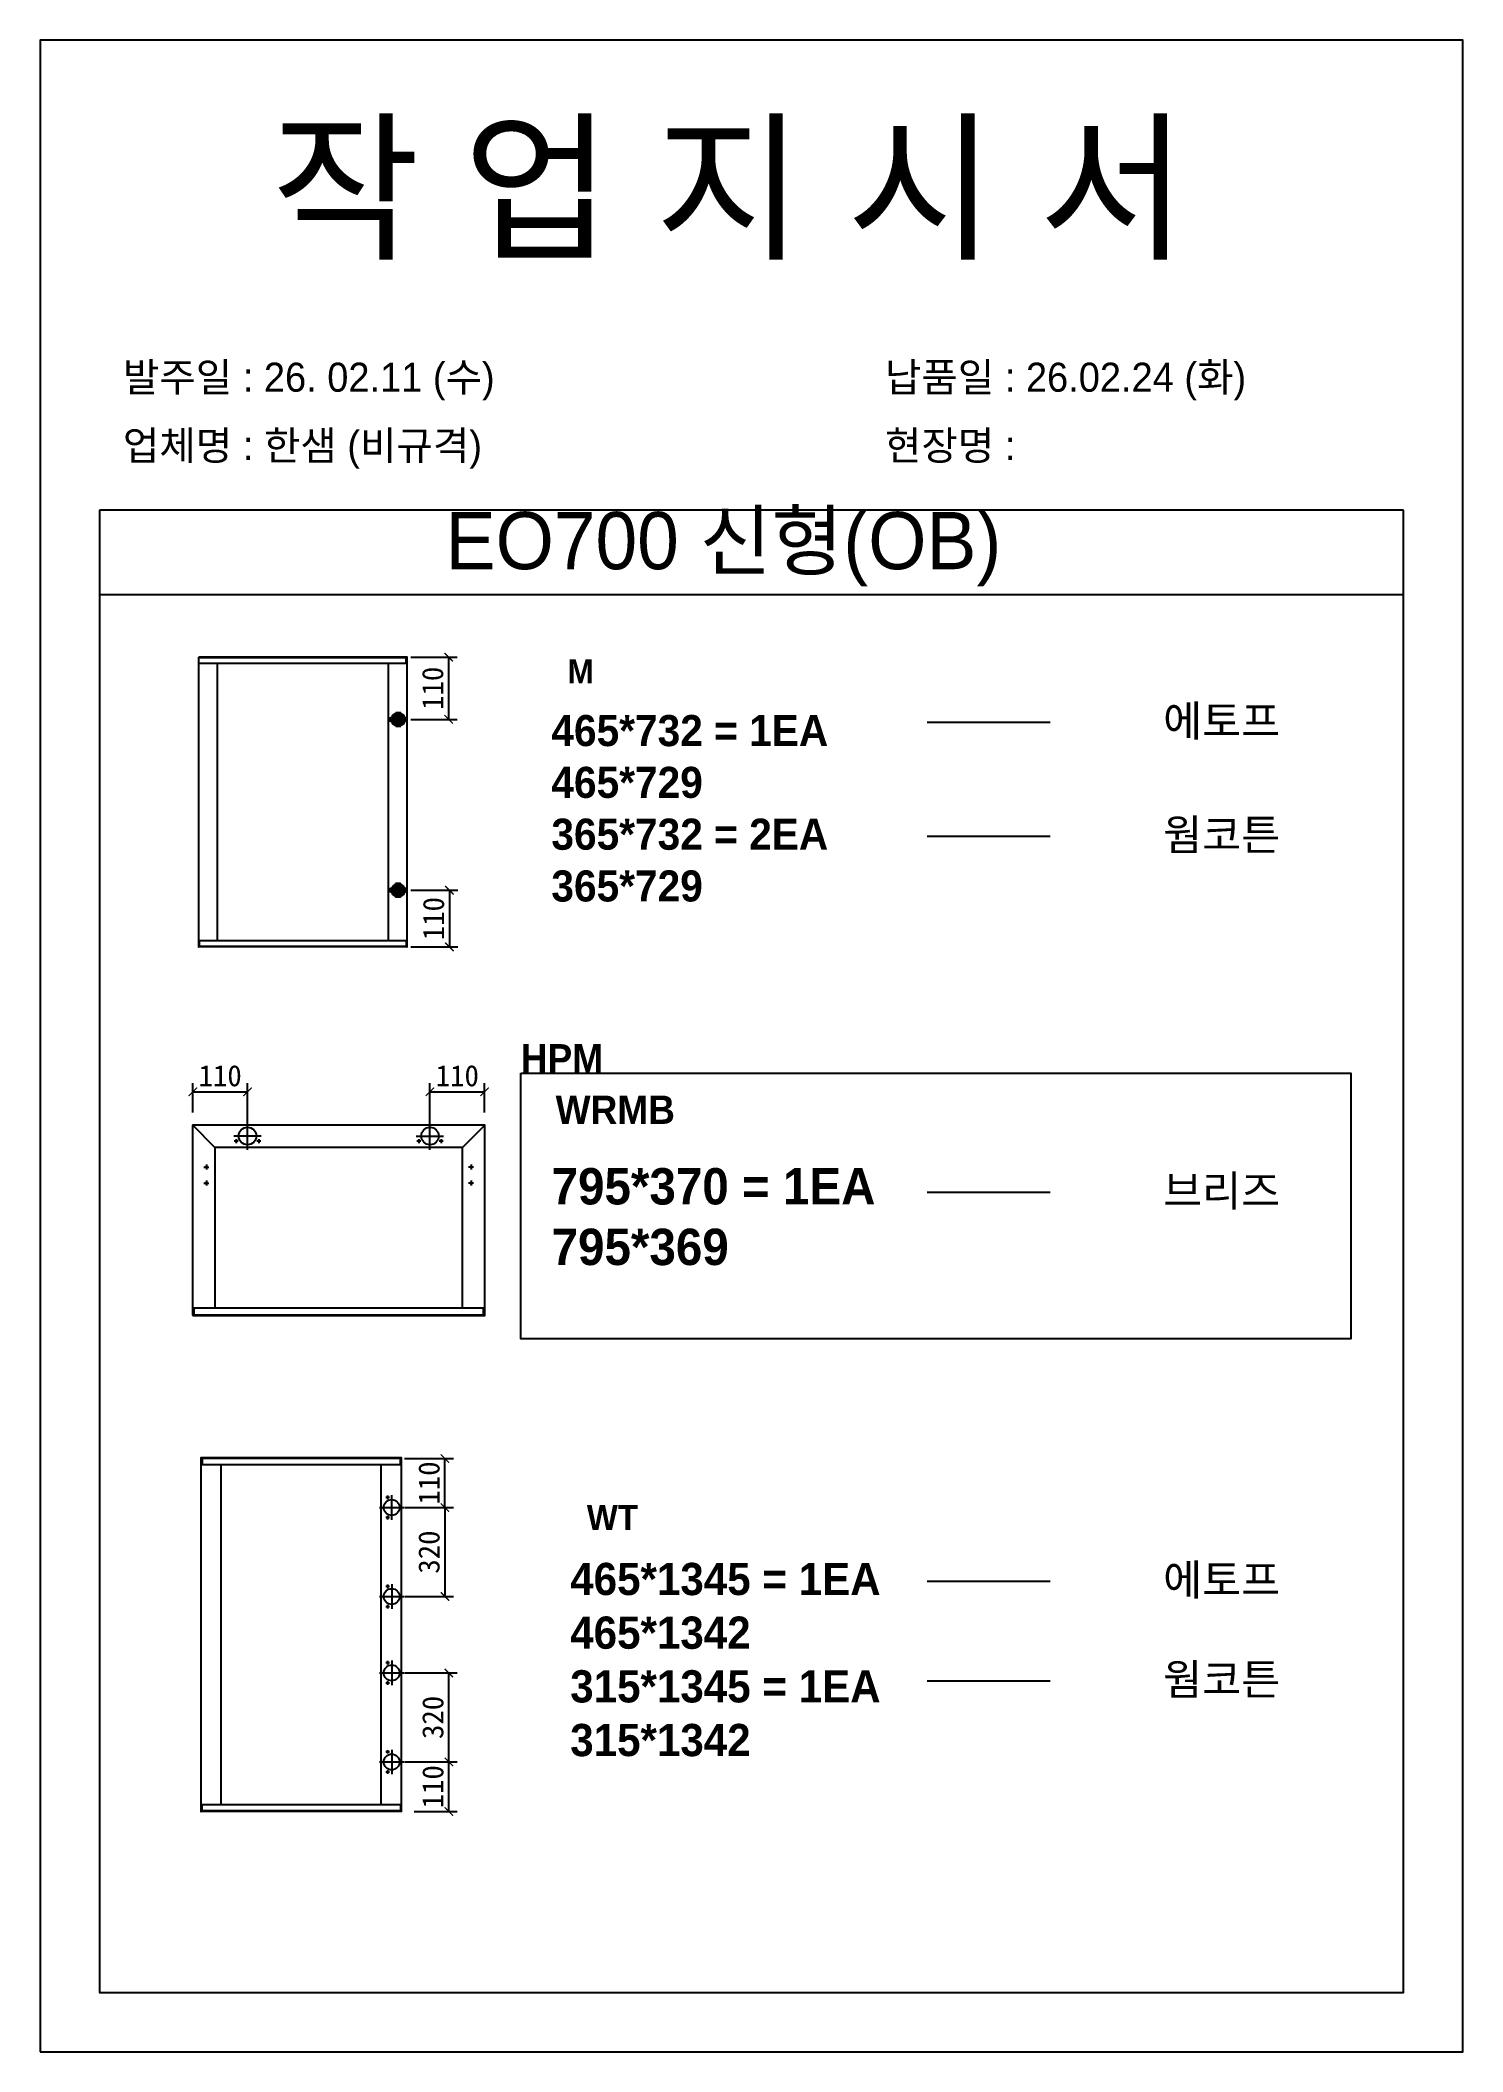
# Model space of a CAD drawing. Header units: millimetres. Extents: x -44117 to 256353, y -2095463 to 65325.
# Drawn here: x 113145 to 114825, y -711792 to -709416 of the extents above; entities that cross this region are included whole.
import ezdxf

# ---------------------------------------------------------------- set-up
doc = ezdxf.new("R2010")
doc.units = ezdxf.units.MM
doc.header["$LTSCALE"] = 10
doc.layers.add('Layer1', color=7, linetype='Continuous', lineweight=70)
doc.styles.add('MtX_Gulim', font='')
doc.styles.get('MtX_Gulim').set_extended_font_data('Gulim', bold=True)
doc.dimstyles.new('ISO-25', dxfattribs={"dimtxt": 2.5, "dimasz": 2.5, "dimexe": 1, "dimexo": 1, "dimtad": 1, "dimtxsty": 'Standard', "dimblk": 'ARCHTICK', "dimcen": 2.5, "dimadec": 0, "dimazin": 0, "dimtfac": 1, "dimtmove": 0, "dimatfit": 3, "dimfxl": 0, "dimarcsym": 0})

msp = doc.modelspace()

# ---------------------------------------------------------------- texts
at = {"linetype": 'Continuous', "style": 'MtX_Gulim'}
for s, height, p in [('M', 28.5847, (113767.60133, -710175.93599)), ('HPM', 33.437275, (113712.54402, -710635.37123)), ('WRMB', 33.437275, (113753.69974, -710696.14889)), ('WT', 29.627386, (113790.56116, -711176.01408))]:
    msp.add_text(s, height=height, dxfattribs=at).set_placement(p)
at = {"attachment_point": 1}
for s, width, gutter_width, heights, insert, char_height in [('{\\fGulim|b0|i0|c129|p50;작 업 지 시 서}', 3307.3198183, 12.5, [-155.84554], (113417.83007, -709520.29376), 140), ('\\pt11;{\\fGulim|b0|i0|c129|p50;발주일 : 26. 02.11 (수)}', 3307.3198183, 12.5, [34.50412], (113242.62072, -709797.01418), 34.3), ('{\\fGulim|b0|i0|c129|p50;납품일 : 26.02.24 (화)}', 3307.3198183, 12.5, [35.09023], (114142.5987, -709797.01418), 34.3), ('{\\fGulim|b0|i0|c129|p50;업체명 : 한샘 (비규격)}', 3307.3198183, 12.5, [36.11279], (113242.62072, -709877.67036), 34.3), ('{\\fGulim|b0|i0|c129|p50;현장명 : }', 3307.3198183, 12.5, [-38.2735], (114142.5987, -709877.67036), 34.3), ('{\\fGulim|b0|i0|c129|p50;EO700 신형(OB)}', 1597.0710432, 6.03612, [-85.06834], (113623.8564, -709973.34816), 67.6045736), ('{\\f굴림|b1|i0|c129|p50;에토프}', 11097.3917356, 142.72229, [-40.82634], (114471.15372, -710201.87657), 36.7000174), ('{\\f굴림|b1|i0|c129|p50;465*732 = 1EA\\P\\C1;465*729\\P\\C256;365*732 = 2EA\\P\\C1;365*729}', 11097.3917356, 142.72229, [-221.41373], (113748.65828, -710213.19632), 36.7000174), ('{\\f굴림|b1|i0|c129|p50;웜코튼}', 11097.3917356, 142.72229, [-39.61272], (114471.15372, -710336.34338), 36.7000174), ('{\\f굴림|b1|i0|c129|p50;795*370 = 1EA\\P\\C1;795*369}', 12981.2987302, 166.951, [-115.72998], (113748.92476, -710748.37127), 42.930258), ('{\\f굴림|b1|i0|c129|p50;브리즈}', 11097.3917356, 142.72229, [-40.7778], (114471.15372, -710756.92567), 36.7000174), ('{\\f굴림|b1|i0|c129|p50;465*1345 = 1EA\\P\\C1;465*1342\\P\\C256;315*1345 = 1EA\\P\\C1;315*1342}', 11502.191844, 147.92838, [-229.59088], (113770.92713, -711214.63356), 38.0387258), ('{\\f굴림|b1|i0|c129|p50;에토프}', 11097.3917356, 142.72229, [-40.82634], (114471.15372, -711216.35393), 36.7000174), ('{\\f굴림|b1|i0|c129|p50;웜코튼}', 11097.3917356, 142.72229, [-39.61272], (114471.15372, -711334.01238), 36.7000174)]:
    msp.add_mtext_dynamic_manual_height_columns(s, width=width, gutter_width=gutter_width, heights=heights, dxfattribs=dict(at, insert=insert, char_height=char_height))

# ---------------------------------------------------------------- blocks, each defined once
blk = doc.blocks.new('_ArchTick')
at = {"color": 0, "linetype": 'ByBlock', "const_width": 0.15}
blk.add_lwpolyline([(-0.5, -0.5), (0.5, 0.5)], dxfattribs=at)
blk = doc.blocks.new('*D4880')
at = {"color": 0, "lineweight": -2}
for p, q in [((113582.8, -710144.8), (113637.4, -710144.8)), ((113627.4, -710218.4), (113627.4, -710144.8)), ((113582.8, -710218.4), (113637.4, -710218.4))]:
    blk.add_line(p, q, dxfattribs=at)
at = {"layer": 'Defpoints', "color": 0}
for p in [(113567.8, -710144.8), (113627.4, -710144.8), (113567.8, -710218.4)]:
    blk.add_point(p, dxfattribs=at)
at = {"color": 0, "lineweight": -2, "xscale": 10, "yscale": 10, "zscale": 10}
for p, rotation in [((113627.4, -710144.8), 90), ((113627.4, -710218.4), 270)]:
    blk.add_blockref('_ArchTick', p, dxfattribs=dict(at, rotation=rotation))
at = {"color": 0, "insert": (113608.6, -710181.6), "char_height": 25, "attachment_point": 5, "rotation": 90}
blk.add_mtext('110', dxfattribs=at)
blk = doc.blocks.new('*D4881')
at = {"color": 0, "lineweight": -2}
for p, q in [((113582.8, -710420.2), (113638.3, -710420.2)), ((113628.3, -710420.2), (113628.3, -710487.1)), ((113582.8, -710487.1), (113638.3, -710487.1))]:
    blk.add_line(p, q, dxfattribs=at)
at = {"layer": 'Defpoints', "color": 0}
for p in [(113567.8, -710420.2), (113567.8, -710487.1), (113628.3, -710487.1)]:
    blk.add_point(p, dxfattribs=at)
at = {"color": 0, "lineweight": -2, "xscale": 10, "yscale": 10, "zscale": 10}
for p, rotation in [((113628.3, -710420.2), 90), ((113628.3, -710487.1), 270)]:
    blk.add_blockref('_ArchTick', p, dxfattribs=dict(at, rotation=rotation))
at = {"color": 0, "insert": (113609.6, -710453.7), "char_height": 25, "attachment_point": 5, "rotation": 90}
blk.add_mtext('110', dxfattribs=at)
blk = doc.blocks.new('*D4882')
at = {"color": 0, "lineweight": -2}
for p, q in [((113325.3, -710682.7), (113325.3, -710648.2)), ((113325.3, -710658.2), (113389.8, -710658.2)), ((113389.8, -710695.5), (113389.8, -710648.2))]:
    blk.add_line(p, q, dxfattribs=at)
at = {"layer": 'Defpoints', "color": 0}
for p in [(113389.8, -710658.2), (113325.3, -710697.7), (113389.8, -710710.5)]:
    blk.add_point(p, dxfattribs=at)
at = {"color": 0, "lineweight": -2, "xscale": 10, "yscale": 10, "zscale": 10, "rotation": 180}
blk.add_blockref('_ArchTick', (113325.3, -710658.2), dxfattribs=at)
at = {"color": 0, "lineweight": -2, "xscale": 10, "yscale": 10, "zscale": 10}
blk.add_blockref('_ArchTick', (113389.8, -710658.2), dxfattribs=at)
at = {"color": 0, "insert": (113357.5, -710639.4), "char_height": 25, "attachment_point": 5}
blk.add_mtext('110', dxfattribs=at)
blk = doc.blocks.new('*D4883')
at = {"color": 0, "lineweight": -2}
for p, q in [((113605.3, -710695.5), (113605.3, -710648.2)), ((113605.3, -710658.2), (113669.8, -710658.2)), ((113669.8, -710682.7), (113669.8, -710648.2))]:
    blk.add_line(p, q, dxfattribs=at)
at = {"layer": 'Defpoints', "color": 0}
for p in [(113669.8, -710658.2), (113669.8, -710697.7), (113605.3, -710710.5)]:
    blk.add_point(p, dxfattribs=at)
at = {"color": 0, "lineweight": -2, "xscale": 10, "yscale": 10, "zscale": 10, "rotation": 180}
blk.add_blockref('_ArchTick', (113605.3, -710658.2), dxfattribs=at)
at = {"color": 0, "lineweight": -2, "xscale": 10, "yscale": 10, "zscale": 10}
blk.add_blockref('_ArchTick', (113669.8, -710658.2), dxfattribs=at)
at = {"color": 0, "insert": (113637.6, -710639.4), "char_height": 25, "attachment_point": 5}
blk.add_mtext('110', dxfattribs=at)
blk = doc.blocks.new('*D4884')
at = {"color": 0, "lineweight": -2}
for p, q in [((113575.1, -711091.4), (113633, -711091.4)), ((113623, -711149.3), (113623, -711091.4)), ((113575.1, -711149.3), (113633, -711149.3))]:
    blk.add_line(p, q, dxfattribs=at)
at = {"layer": 'Defpoints', "color": 0}
for p in [(113560.1, -711091.4), (113623, -711091.4), (113560.1, -711149.3)]:
    blk.add_point(p, dxfattribs=at)
at = {"color": 0, "lineweight": -2, "xscale": 10, "yscale": 10, "zscale": 10}
for p, rotation in [((113623, -711091.4), 90), ((113623, -711149.3), 270)]:
    blk.add_blockref('_ArchTick', p, dxfattribs=dict(at, rotation=rotation))
at = {"color": 0, "insert": (113604.3, -711120.3), "char_height": 25, "attachment_point": 5, "rotation": 90}
blk.add_mtext('110', dxfattribs=at)
blk = doc.blocks.new('*D4885')
at = {"color": 0, "lineweight": -2}
for p, q in [((113575.1, -711449.8), (113637.6, -711449.8)), ((113627.6, -711508.3), (113627.6, -711449.8)), ((113586.7, -711508.3), (113637.6, -711508.3))]:
    blk.add_line(p, q, dxfattribs=at)
at = {"layer": 'Defpoints', "color": 0}
for p in [(113560.1, -711449.8), (113627.6, -711449.8), (113571.7, -711508.3)]:
    blk.add_point(p, dxfattribs=at)
at = {"color": 0, "lineweight": -2, "xscale": 10, "yscale": 10, "zscale": 10}
for p, rotation in [((113627.6, -711449.8), 90), ((113627.6, -711508.3), 270)]:
    blk.add_blockref('_ArchTick', p, dxfattribs=dict(at, rotation=rotation))
at = {"color": 0, "insert": (113608.8, -711479.1), "char_height": 25, "attachment_point": 5, "rotation": 90}
blk.add_mtext('110', dxfattribs=at)
blk = doc.blocks.new('*D4886')
at = {"color": 0, "lineweight": -2}
for p, q in [((113575.1, -711344.7), (113637.6, -711344.7)), ((113627.6, -711449.8), (113627.6, -711344.7)), ((113575.1, -711449.8), (113637.6, -711449.8))]:
    blk.add_line(p, q, dxfattribs=at)
at = {"layer": 'Defpoints', "color": 0}
for p in [(113560.1, -711344.7), (113627.6, -711344.7), (113560.1, -711449.8)]:
    blk.add_point(p, dxfattribs=at)
at = {"color": 0, "lineweight": -2, "xscale": 10, "yscale": 10, "zscale": 10}
for p, rotation in [((113627.6, -711344.7), 90), ((113627.6, -711449.8), 270)]:
    blk.add_blockref('_ArchTick', p, dxfattribs=dict(at, rotation=rotation))
at = {"color": 0, "insert": (113608.8, -711397.2), "char_height": 25, "attachment_point": 5, "rotation": 90}
blk.add_mtext('320', dxfattribs=at)
blk = doc.blocks.new('*D4887')
at = {"color": 0, "lineweight": -2}
for p, q in [((113575.1, -711149.3), (113633, -711149.3)), ((113623, -711149.3), (113623, -711254.4)), ((113575.1, -711254.4), (113633, -711254.4))]:
    blk.add_line(p, q, dxfattribs=at)
at = {"layer": 'Defpoints', "color": 0}
for p in [(113560.1, -711149.3), (113560.1, -711254.4), (113623, -711254.4)]:
    blk.add_point(p, dxfattribs=at)
at = {"color": 0, "lineweight": -2, "xscale": 10, "yscale": 10, "zscale": 10}
for p, rotation in [((113623, -711149.3), 90), ((113623, -711254.4), 270)]:
    blk.add_blockref('_ArchTick', p, dxfattribs=dict(at, rotation=rotation))
at = {"color": 0, "insert": (113604.3, -711201.9), "char_height": 25, "attachment_point": 5, "rotation": 90}
blk.add_mtext('320', dxfattribs=at)

# ---------------------------------------------------------------- dimensions: what is measured, and where the dimension line sits
for base, p1, p2, text, picture, middle in [((113627.38264, -710144.75415), (113567.76887, -710218.37063), (113567.76887, -710144.75415), '110', '*D4880', (113608.63264, -710181.56239)), ((113628.33612, -710487.13297), (113567.76887, -710420.24859), (113567.76887, -710487.13297), '110', '*D4881', (113609.58612, -710453.69078)), ((113623.00491, -711254.4449), (113560.07978, -711149.26236), (113560.07978, -711254.4449), '320', '*D4887', (113604.25491, -711201.85363)), ((113627.57638, -711344.65489), (113560.07978, -711449.83742), (113560.07978, -711344.65489), '320', '*D4886', (113608.82638, -711397.24616)), ((113627.57638, -711449.83742), (113571.71832, -711508.34212), (113560.07978, -711449.83742), '110', '*D4885', (113608.82638, -711479.08977))]:
    dim = msp.add_linear_dim(base=base, p1=p1, p2=p2, angle=90, text=text, dimstyle='ISO-25', override={"dimscale": 10, "dimasz": 1, "dimexo": 1.5, "dimtxsty": 'Standard'})
    dim.commit()
    dim.dimension.update_dxf_attribs({"geometry": picture, "text_midpoint": middle})
for base, p1, p2, picture, middle in [((113389.77768, -710658.16939), (113325.25763, -710697.74979), (113389.77768, -710710.47622), '*D4882', (113357.51765, -710639.41939)), ((113669.8475, -710658.16939), (113605.32746, -710710.47622), (113669.8475, -710697.74979), '*D4883', (113637.58748, -710639.41939))]:
    dim = msp.add_linear_dim(base=base, p1=p1, p2=p2, text='110', dimstyle='ISO-25', override={"dimscale": 10, "dimasz": 1, "dimexo": 1.5, "dimtxsty": 'Standard'})
    dim.commit()
    dim.dimension.update_dxf_attribs({"geometry": picture, "text_midpoint": middle})
dim = msp.add_linear_dim(base=(113623.00491, -711091.42527), p1=(113560.07978, -711149.26235), p2=(113560.07978, -711091.42527), angle=90, text='110', dimstyle='ISO-25', override={"dimscale": 10, "dimasz": 1, "dimexo": 1.5, "dimtxsty": 'Standard'})
dim.commit()
dim.dimension.update_dxf_attribs({"geometry": '*D4884', "text_midpoint": (113623.00491, -711120.34381), "dimtype": 160})

# ---------------------------------------------------------------- linework, layer by layer
for p, q in [((114755.02347, -709971.30097), (113215.02347, -709971.30097)), ((114755.02347, -709971.30097), (113215.02347, -709971.30097)), ((114755.02347, -710071.30097), (113215.02347, -710071.30097)), ((113331.90621, -710145.00011), (113331.90621, -710486.887)), ((113578.40685, -710145.44284), (113331.90621, -710145.44284)), ((113578.40685, -710152.133), (113331.90621, -710152.133)), ((113578.16089, -710144.75415), (113332.15218, -710144.75415)), ((113353.79681, -710151.64108), (113353.79681, -710479.75411)), ((113556.27029, -710479.75411), (113556.27029, -710152.133)), ((113577.17705, -710152.133), (113577.17705, -710144.75415)), ((113578.40685, -710486.887), (113578.40685, -710145.00011)), ((113578.40685, -710479.75411), (113331.90621, -710479.75411)), ((113578.40685, -710486.44427), (113331.90621, -710486.44427)), ((113578.16089, -710487.13297), (113332.15218, -710487.13297)), ((113333.13602, -710487.13297), (113333.13602, -710479.75411)), ((113577.17705, -710479.75411), (113577.17705, -710487.13297)), ((113324.96167, -710697.74979), (113324.96167, -710922.09012)), ((113351.30242, -710724.09054), (113325.04835, -710697.54051)), ((113669.8475, -710697.45383), (113325.25763, -710697.45383)), ((113389.77768, -710726.61964), (113389.77768, -710694.3328)), ((113605.32746, -710726.61964), (113605.32746, -710694.3328)), ((113643.80271, -710724.09054), (113670.05678, -710697.54051)), ((113670.14346, -710922.09012), (113670.14346, -710697.74979)), ((113351.30242, -710724.09054), (113351.30242, -710914.0991)), ((113643.80271, -710724.09054), (113351.30242, -710724.09054)), ((113405.9211, -710710.47622), (113373.63426, -710710.47622)), ((113378.82703, -710716.39549), (113374.09161, -710716.39549)), ((113376.45932, -710714.02778), (113376.45932, -710718.7632)), ((113405.46374, -710716.39549), (113400.72833, -710716.39549)), ((113403.09603, -710714.02778), (113403.09603, -710718.7632)), ((113589.18404, -710710.47622), (113621.47088, -710710.47622)), ((113594.37682, -710716.39549), (113589.6414, -710716.39549)), ((113592.00911, -710714.02778), (113592.00911, -710718.7632)), ((113621.01353, -710716.39549), (113616.27811, -710716.39549)), ((113618.64582, -710714.02778), (113618.64582, -710718.7632)), ((113643.80271, -710913.50718), (113643.80271, -710724.09054)), ((113338.28003, -710747.1757), (113344.1993, -710747.1757)), ((113341.23966, -710744.21606), (113341.23966, -710750.13533)), ((113656.82511, -710747.1757), (113650.90584, -710747.1757)), ((113653.86548, -710744.21606), (113653.86548, -710750.13533)), ((113338.28003, -710766.11736), (113344.1993, -710766.11736)), ((113341.23966, -710763.15772), (113341.23966, -710769.07699)), ((113656.82511, -710766.11736), (113650.90584, -710766.11736)), ((113653.86548, -710763.15772), (113653.86548, -710769.07699)), ((113324.96167, -710913.50718), (113670.14346, -710913.50718)), ((113324.96167, -710921.55738), (113669.8475, -710921.55738)), ((113325.25763, -710922.38608), (113669.8475, -710922.38608)), ((113326.44148, -710913.50718), (113326.44148, -710922.38608)), ((113668.66365, -710922.38608), (113668.66365, -710913.50718)), ((113334.80275, -711090.94596), (113334.80275, -711508.15382)), ((113571.79631, -711091.42527), (113334.80275, -711091.42527)), ((113571.79631, -711098.66822), (113334.80275, -711098.66822)), ((113571.53003, -711090.67967), (113335.06903, -711090.67967)), ((113336.13417, -711090.67967), (113336.13417, -711098.66822)), ((113358.5021, -711098.13565), (113358.5021, -711500.43157)), ((113547.83067, -711500.43157), (113547.83067, -711098.66822)), ((113570.46489, -711098.66822), (113570.46489, -711090.67967)), ((113571.79631, -711508.15382), (113571.79631, -711090.94596)), ((113555.28665, -711135.14925), (113555.28665, -711139.40981)), ((113560.07978, -711163.78694), (113560.07978, -711134.73777)), ((113545.55519, -711149.26235), (113574.60437, -711149.26235)), ((113557.41693, -711137.27953), (113553.15637, -711137.27953)), ((113555.28665, -711159.11489), (113555.28665, -711163.37545)), ((113557.41693, -711161.24517), (113553.15637, -711161.24517)), ((113545.55519, -711254.4449), (113574.60437, -711254.4449)), ((113557.41693, -711242.46207), (113553.15637, -711242.46207)), ((113555.28665, -711240.33179), (113555.28665, -711244.59235)), ((113560.07978, -711239.9203), (113560.07978, -711268.96948)), ((113557.41693, -711266.42771), (113553.15637, -711266.42771)), ((113555.28665, -711264.29743), (113555.28665, -711268.55799)), ((113545.55519, -711344.65489), (113574.60437, -711344.65489)), ((113557.41693, -711332.67206), (113553.15637, -711332.67206)), ((113555.28665, -711330.54178), (113555.28665, -711334.80234)), ((113560.07978, -711330.1303), (113560.07978, -711359.17948)), ((113557.41693, -711356.63771), (113553.15637, -711356.63771)), ((113555.28665, -711354.50743), (113555.28665, -711358.76798)), ((113557.41693, -711437.85459), (113553.15637, -711437.85459)), ((113555.28665, -711435.72431), (113555.28665, -711439.98487)), ((113560.07978, -711435.31283), (113560.07978, -711464.36201)), ((113545.55519, -711449.83742), (113574.60437, -711449.83742)), ((113557.41693, -711461.82023), (113553.15637, -711461.82023)), ((113555.28665, -711459.68995), (113555.28665, -711463.95051)), ((113571.79631, -711500.43157), (113334.80275, -711500.43157)), ((113571.79631, -711507.67452), (113334.80275, -711507.67452)), ((113571.53003, -711508.42011), (113335.06903, -711508.42011)), ((113336.13417, -711508.42011), (113336.13417, -711500.43157)), ((113570.46489, -711500.43157), (113570.46489, -711508.42011))]:
    msp.add_line(p, q)
for points in [[(113145.02347, -711792.13125), (114825.02347, -711792.13125), (114825.02347, -709416.13125), (113145.02347, -709416.13125)], [(113712.54402, -710636.25581), (114693.03116, -710636.25581), (114693.03116, -710950.0117), (113712.54402, -710950.0117)]]:
    msp.add_lwpolyline(points, close=True)
for points in [[(113215.02347, -709971.30097), (113215.02347, -711722.13125), (114755.02347, -711722.13125), (114755.02347, -709971.30097)], [(114192.44256, -710221.75777), (114337.74141, -710221.75777)], [(114192.44256, -710356.22458), (114337.74141, -710356.22458)], [(114192.44256, -710776.80687), (114337.74141, -710776.80687)], [(114192.44256, -711236.23513), (114337.74141, -711236.23513)], [(114192.44256, -711353.89358), (114337.74141, -711353.89358)]]:
    msp.add_lwpolyline(points)
for centre, radius in [((113389.77768, -710710.47622), 10.35872), ((113605.32746, -710710.47622), 10.35872), ((113376.45932, -710716.39549), 0.94708), ((113403.09603, -710716.39549), 0.94708), ((113592.00911, -710716.39549), 0.94708), ((113618.64582, -710716.39549), 0.94708), ((113341.23966, -710747.17569), 0.88789), ((113653.86548, -710747.17569), 0.88789), ((113341.23966, -710766.11736), 0.88789), ((113653.86548, -710766.11736), 0.88789), ((113555.28665, -711137.27953), 0.85211), ((113560.07978, -711149.26235), 9.31997), ((113555.28665, -711161.24517), 0.85211), ((113560.07978, -711254.4449), 9.31997), ((113555.28665, -711242.46207), 0.85211), ((113555.28665, -711266.42771), 0.85211), ((113560.07978, -711344.65489), 9.31997), ((113555.28665, -711332.67206), 0.85211), ((113555.28665, -711356.63771), 0.85211), ((113560.07978, -711449.83742), 9.31997), ((113555.28665, -711437.85459), 0.85211), ((113555.28665, -711461.82023), 0.85211)]:
    msp.add_circle(centre, radius)
for centre, radius, start, end in [((113578.16089, -710145.00011), 0.24596, 0, 90), ((113332.15218, -710486.887), 0.24596, 180, 270), ((113578.16089, -710486.887), 0.24596, 270, 0), ((113325.25763, -710697.74979), 0.29596, 90, 180), ((113669.8475, -710697.74979), 0.29596, 0, 90), ((113325.25763, -710922.09012), 0.29596, 180, 270), ((113669.8475, -710922.09012), 0.29596, 270, 0), ((113335.06903, -711090.94596), 0.26628, 90, 180), ((113571.53003, -711090.94596), 0.26628, 0, 90), ((113335.06903, -711508.15383), 0.26628, 180, 270), ((113571.53003, -711508.15383), 0.26628, 270, 0)]:
    msp.add_arc(centre, radius, start, end)
at = {"layer": 'Layer1'}
for p, q in [((113567.76887, -710209.30543), (113567.76887, -710227.43583)), ((113567.76887, -710429.31379), (113567.76887, -710411.18339))]:
    msp.add_line(p, q, dxfattribs=at)
for points in [[(113576.83407, -710218.37063), (113558.70367, -710218.37063)], [(113576.83407, -710420.24859), (113558.70367, -710420.24859)]]:
    msp.add_lwpolyline(points, close=True, dxfattribs=at)
for centre in [(113567.76887, -710218.37063), (113567.76887, -710420.24859)]:
    msp.add_circle(centre, 6.04347, dxfattribs=at)

msp.set_redraw_order([(e.dxf.handle, doc.entitydb.next_handle()) for e in msp.query("TEXT MTEXT ATTDEF DIMENSION ARC_DIMENSION")])  # texts and dimensions are drawn at this point

doc.saveas('drawing.dxf')
